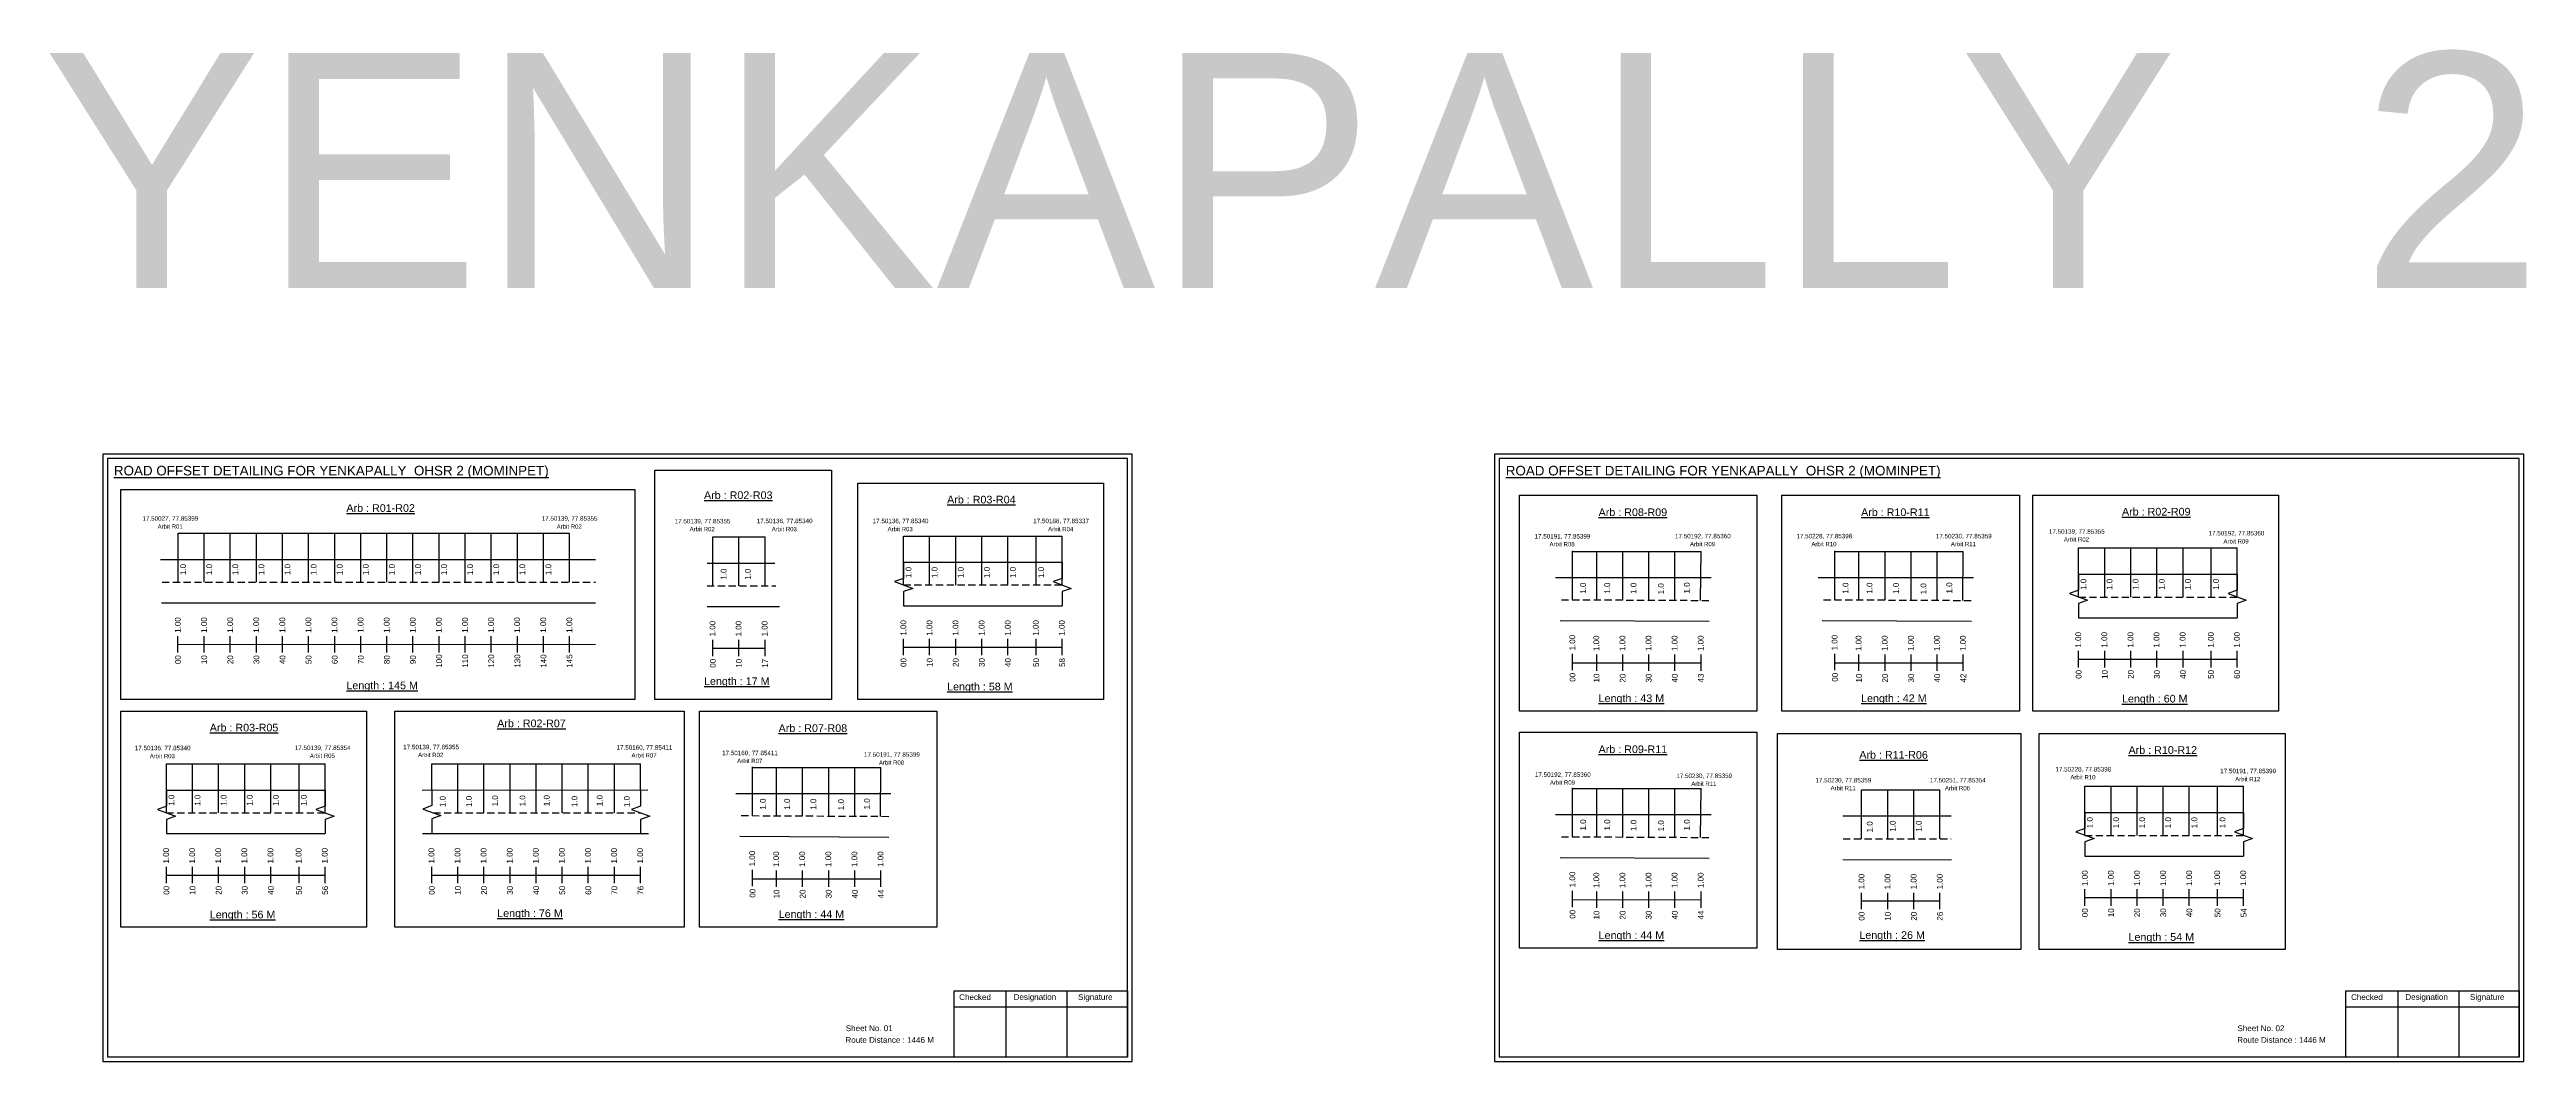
# Model space of a CAD drawing. Header units: inches. Extents: x 1316 to 4752, y 533 to 3817.
# Drawn here: x 1386 to 2677, y 533 to 1061 of the extents above; entities that cross this region are included whole.
import ezdxf

# ---------------------------------------------------------------- set-up
doc = ezdxf.new("R2010")
doc.units = ezdxf.units.IN
doc.header["$MEASUREMENT"] = 0
doc.linetypes.add('DASHED2', pattern=[0.375, 0.25, -0.125])
doc.layers.add('PDF_Geometry', color=7, linetype='Continuous')
doc.layers.add('PDF_Text', color=5, linetype='Continuous')
doc.styles.add('PDF Arial', font='arial.ttf')
doc.styles.get("Standard").update_dxf_attribs({"font": 'arial.ttf'})

msp = doc.modelspace()

# ---------------------------------------------------------------- linework, layer by layer
at = {"color": 5}
for p, q in [((1453, 808.7), (1657, 808.7)), ((1731.7, 806.8), (1758.9, 806.8)), ((1831.1, 807.2), (1913.8, 807.2)), ((2443.6, 801), (2526.2, 801)), ((2179.8, 799.1), (2246.8, 799.1)), ((2316.6, 799.1), (2383.5, 799.1)), ((1446.9, 688.4), (1529.6, 688.4)), ((1585.2, 688.4), (1694, 688.4)), ((1752.4, 686.5), (1819.3, 686.5)), ((2179.8, 675.5), (2246.8, 675.5)), ((2330.5, 674.8), (2371.3, 674.8)), ((2446.9, 676.7), (2529.6, 676.7))]:
    msp.add_line(p, q, dxfattribs=at)
for p, q in [((1453, 783.2), (1453, 808.7)), ((1466.6, 783.2), (1466.6, 808.7)), ((1480.2, 783.2), (1480.2, 808.7)), ((1493.8, 783.2), (1493.8, 808.7)), ((1507.4, 783.2), (1507.4, 808.7)), ((1521, 783.2), (1521, 808.7)), ((1534.6, 783.2), (1534.6, 808.7)), ((1548.2, 783.2), (1548.2, 808.7)), ((1561.8, 783.2), (1561.8, 808.7)), ((1575.4, 783.2), (1575.4, 808.7)), ((1589, 783.2), (1589, 808.7)), ((1602.6, 783.2), (1602.6, 808.7)), ((1616.2, 783.2), (1616.2, 808.7)), ((1629.8, 783.2), (1629.8, 808.7)), ((1643.4, 783.2), (1643.4, 808.7)), ((1657, 783.2), (1657, 808.7)), ((1731.7, 781.2), (1731.7, 806.8)), ((1745.3, 781.2), (1745.3, 806.8)), ((1758.9, 781.2), (1758.9, 806.8)), ((1831.1, 781.6), (1831.1, 807.2)), ((1844.7, 781.6), (1844.7, 807.2)), ((1858.3, 781.6), (1858.3, 807.2)), ((1871.9, 781.6), (1871.9, 807.2)), ((1885.5, 781.6), (1885.5, 807.2)), ((1900.2, 781.7), (1900.2, 807.2)), ((1913.8, 781.7), (1913.8, 807.2)), ((2443.6, 775.4), (2443.6, 801)), ((2457.2, 775.4), (2457.2, 801)), ((2470.8, 775.4), (2470.8, 801)), ((2484.4, 775.4), (2484.4, 801)), ((2498, 775.4), (2498, 801)), ((2512.6, 775.4), (2512.6, 801)), ((2526.2, 775.4), (2526.2, 801)), ((1443.8, 795), (1670.6, 795)), ((1728.7, 793.1), (1764.1, 793.1)), ((1831.1, 793.5), (1913.8, 793.5)), ((2179.8, 773.9), (2179.8, 799.4)), ((2192.4, 773.8), (2192.4, 799.1)), ((2206, 773.8), (2206, 799.1)), ((2219.6, 773.8), (2219.6, 799.1)), ((2233.2, 773.6), (2233.2, 799.1)), ((2246.5, 773.6), (2246.8, 799.1)), ((2316.6, 773.9), (2316.6, 799.4)), ((2329.1, 773.8), (2329.1, 799.1)), ((2342.7, 773.8), (2342.7, 799.1)), ((2356.3, 773.8), (2356.3, 799.1)), ((2369.9, 773.6), (2369.9, 799.1)), ((2383.3, 773.6), (2383.5, 799.1)), ((2252, 785.4), (2171, 785.4)), ((2388.8, 785.4), (2307.8, 785.4)), ((2443.6, 787.3), (2526.2, 787.3)), ((1444.3, 772.4), (1670.6, 772.3)), ((1728.7, 770.4), (1766.5, 770.4)), ((1831.1, 770.8), (1913.8, 770.8)), ((2173.3, 763.2), (2251, 762.8)), ((2310, 763.2), (2387.7, 762.8)), ((2443.6, 764.6), (2526.2, 764.6)), ((1446.9, 662.8), (1446.9, 688.4)), ((1460.5, 662.8), (1460.5, 688.4)), ((1474.1, 662.8), (1474.1, 688.4)), ((1487.7, 662.8), (1487.7, 688.4)), ((1501.3, 662.8), (1501.3, 688.4)), ((1516, 662.8), (1516, 688.4)), ((1529.6, 662.8), (1529.6, 688.4)), ((1585.2, 674.7), (1585.2, 688.4)), ((1598.8, 662.8), (1598.8, 688.4)), ((1612.4, 662.8), (1612.4, 688.4)), ((1626, 662.8), (1626, 688.4)), ((1639.6, 662.8), (1639.6, 688.4)), ((1653.2, 662.8), (1653.2, 688.4)), ((1666.8, 662.8), (1666.8, 688.4)), ((1680.4, 662.8), (1680.4, 688.4)), ((1694, 674.7), (1694, 688.4)), ((1752.4, 661.3), (1752.4, 686.8)), ((1764.9, 661.2), (1764.9, 686.5)), ((1778.5, 661.2), (1778.5, 686.5)), ((1792.1, 661.2), (1792.1, 686.5)), ((1805.7, 661), (1805.7, 686.5)), ((1819.1, 661), (1819.3, 686.5)), ((1446.9, 674.7), (1529.6, 674.7)), ((1580.2, 674.7), (1697.8, 674.8)), ((1824.5, 672.8), (1743.6, 672.8)), ((2179.8, 650.3), (2179.8, 675.8)), ((2192.4, 650.2), (2192.4, 675.5)), ((2206, 650.2), (2206, 675.5)), ((2219.6, 650.2), (2219.6, 675.5)), ((2233.2, 650), (2233.2, 675.5)), ((2246.5, 650), (2246.8, 675.5)), ((2330.5, 649.3), (2330.5, 674.8)), ((2344.1, 649.3), (2344.1, 674.8)), ((2357.7, 649.3), (2357.7, 674.8)), ((2371.3, 649.3), (2371.3, 674.8)), ((2446.9, 651.1), (2446.9, 676.7)), ((2460.5, 651.1), (2460.5, 676.7)), ((2474.1, 651.1), (2474.1, 676.7)), ((2487.7, 651.1), (2487.7, 676.7)), ((2501.3, 651.1), (2501.3, 676.7)), ((2516, 651.1), (2516, 676.7)), ((2529.6, 651.1), (2529.6, 676.7)), ((2252, 661.8), (2171, 661.8)), ((2320.7, 661.2), (2377.2, 661.2)), ((2446.9, 663), (2529.6, 663)), ((1446.9, 652), (1529.6, 652)), ((1580.4, 652), (1698.2, 652)), ((1745.8, 650.6), (1823.5, 650.2)), ((2173.3, 639.6), (2251, 639.2)), ((2320.7, 638.5), (2377.4, 638.4)), ((2446.9, 640.3), (2529.6, 640.3))]:
    msp.add_line(p, q)
at = {"linetype": 'DASHED2', "ltscale": 15}
for p, q in [((1444.6, 783.2), (1670.6, 783.2)), ((1728.7, 781.2), (1764.6, 781.2)), ((1831.1, 781.7), (1913.8, 781.7)), ((2443.6, 775.4), (2526.2, 775.4)), ((2174, 774), (2252.3, 773.6)), ((2310.7, 774), (2389, 773.6)), ((1446.9, 662.8), (1529.6, 662.8)), ((1586, 662.8), (1694, 662.8)), ((1746.5, 661.4), (1824.8, 661)), ((2174, 650.4), (2252.3, 650)), ((2320.8, 649.3), (2377.2, 649.3)), ((2446.9, 651.1), (2529.6, 651.1))]:
    msp.add_line(p, q, dxfattribs=at)
at = {"color": 217, "true_color": 0x93278f}
for p, q in [((1452.9, 746.5), (1452.9, 755)), ((1453, 750.7), (1670.6, 750.8)), ((1466.6, 746.5), (1466.6, 755)), ((1480.2, 746.5), (1480.2, 755)), ((1493.8, 746.5), (1493.8, 755)), ((1507.4, 746.5), (1507.4, 755)), ((1521, 746.5), (1521, 755)), ((1534.6, 746.5), (1534.6, 755)), ((1548.2, 746.5), (1548.2, 755)), ((1561.8, 746.5), (1561.8, 755)), ((1575.4, 746.5), (1575.4, 755)), ((1589, 746.5), (1589, 755)), ((1602.6, 746.5), (1602.6, 755)), ((1616.2, 746.5), (1616.2, 755)), ((1629.8, 746.5), (1629.8, 755)), ((1643.4, 746.5), (1643.4, 755)), ((1657, 746.5), (1657, 755)), ((1731.7, 744.5), (1731.7, 753.1)), ((1745.3, 744.5), (1745.3, 753.1)), ((1758.9, 744.5), (1758.9, 753.1)), ((1831.1, 745), (1831.1, 753.5)), ((1831.1, 749.2), (1913.8, 749.2)), ((1844.7, 745), (1844.7, 753.5)), ((1858.3, 745), (1858.3, 753.5)), ((1871.9, 745), (1871.9, 753.5)), ((1885.5, 745), (1885.5, 753.5)), ((1900.2, 745), (1900.2, 753.5)), ((1913.8, 745), (1913.8, 753.5)), ((1731.7, 748.8), (1758.9, 748.8)), ((2179.8, 737.2), (2179.8, 745.8)), ((2179.8, 741.1), (2246.8, 741.1)), ((2192.4, 736.9), (2192.4, 745.4)), ((2206, 736.9), (2206, 745.4)), ((2219.6, 736.9), (2219.6, 745.4)), ((2233.2, 736.9), (2233.2, 745.4)), ((2246.8, 736.9), (2246.8, 745.4)), ((2316.6, 737.2), (2316.6, 745.8)), ((2316.6, 741.1), (2383.5, 741.1)), ((2329.1, 736.9), (2329.1, 745.4)), ((2342.7, 736.9), (2342.7, 745.4)), ((2356.3, 736.9), (2356.3, 745.4)), ((2369.9, 736.9), (2369.9, 745.4)), ((2383.5, 736.9), (2383.5, 745.4)), ((2443.6, 738.7), (2443.6, 747.3)), ((2443.6, 743), (2526.2, 743)), ((2457.2, 738.7), (2457.2, 747.3)), ((2470.8, 738.7), (2470.8, 747.3)), ((2484.4, 738.7), (2484.4, 747.3)), ((2498, 738.7), (2498, 747.3)), ((2512.6, 738.7), (2512.6, 747.3)), ((2526.2, 738.7), (2526.2, 747.3)), ((1446.9, 626.1), (1446.9, 634.7)), ((1460.5, 626.1), (1460.5, 634.7)), ((1474.1, 626.1), (1474.1, 634.7)), ((1487.7, 626.1), (1487.7, 634.7)), ((1501.3, 626.1), (1501.3, 634.7)), ((1516, 626.1), (1516, 634.7)), ((1529.6, 626.1), (1529.6, 634.7)), ((1585.2, 626.1), (1585.2, 634.7)), ((1598.8, 626.1), (1598.8, 634.7)), ((1612.4, 626.1), (1612.4, 634.7)), ((1626, 626.1), (1626, 634.7)), ((1639.6, 626.1), (1639.6, 634.7)), ((1653.2, 626.1), (1653.2, 634.7)), ((1666.8, 626.1), (1666.8, 634.7)), ((1680.4, 626.1), (1680.4, 634.7)), ((1694, 626.1), (1694, 634.7)), ((1752.4, 624.6), (1752.4, 633.2)), ((1764.9, 624.3), (1764.9, 632.8)), ((1778.5, 624.3), (1778.5, 632.8)), ((1792.1, 624.3), (1792.1, 632.8)), ((1805.7, 624.3), (1805.7, 632.8)), ((1819.3, 624.3), (1819.3, 632.8)), ((1446.9, 630.4), (1529.6, 630.4)), ((1585.2, 630.4), (1694, 630.4)), ((1752.4, 628.5), (1819.3, 628.5)), ((2179.8, 613.7), (2179.8, 622.2)), ((2192.4, 613.3), (2192.4, 621.8)), ((2206, 613.3), (2206, 621.8)), ((2219.6, 613.3), (2219.6, 621.8)), ((2233.2, 613.3), (2233.2, 621.8)), ((2246.8, 613.3), (2246.8, 621.8)), ((2330.5, 612.6), (2330.5, 621.2)), ((2344.1, 612.6), (2344.1, 621.2)), ((2357.7, 612.6), (2357.7, 621.2)), ((2371.3, 612.6), (2371.3, 621.2)), ((2446.9, 614.4), (2446.9, 623)), ((2460.5, 614.4), (2460.5, 623)), ((2474.1, 614.4), (2474.1, 623)), ((2487.7, 614.4), (2487.7, 623)), ((2501.3, 614.4), (2501.3, 623)), ((2516, 614.4), (2516, 623)), ((2529.6, 614.4), (2529.6, 623)), ((2179.8, 617.5), (2246.8, 617.6)), ((2330.5, 616.9), (2371.3, 616.9)), ((2446.9, 618.7), (2529.6, 618.7))]:
    msp.add_line(p, q, dxfattribs=at)
for points in [[(1701.5, 841.6), (1793.5, 841.6), (1793.5, 722), (1701.5, 722)], [(1423.1, 831.5), (1691.1, 831.5), (1691.1, 722), (1423.1, 722)], [(1807.3, 834.7), (1935.4, 834.7), (1935.4, 722), (1807.3, 722)], [(2152.1, 828.5), (2275.9, 828.5), (2275.9, 715.8), (2152.1, 715.8)], [(2288.9, 828.5), (2412.7, 828.5), (2412.7, 715.8), (2288.9, 715.8)], [(2419.7, 828.5), (2547.8, 828.5), (2547.8, 715.8), (2419.7, 715.8)], [(1423.1, 715.9), (1551.2, 715.9), (1551.2, 603.2), (1423.1, 603.2)], [(1566, 715.9), (1716.8, 715.9), (1716.8, 603.2), (1566, 603.2)], [(1724.7, 715.9), (1848.5, 715.9), (1848.5, 603.2), (1724.7, 603.2)], [(2152.1, 704.9), (2275.9, 704.9), (2275.9, 592.2), (2152.1, 592.2)], [(2286.7, 704.2), (2413.4, 704.2), (2413.4, 591.5), (2286.7, 591.5)], [(2423.1, 704.2), (2551.2, 704.2), (2551.2, 591.5), (2423.1, 591.5)]]:
    msp.add_lwpolyline(points, close=True)
at = {"linetype": 'Continuous'}
for points in [[(1831.1, 793.5), (1831.1, 785.1), (1826.4, 783.4), (1835.9, 779.9), (1831.1, 778.2), (1831.1, 770.8)], [(1913.8, 793.5), (1913.8, 785.1), (1909.1, 783.4), (1918.5, 779.9), (1913.8, 778.2), (1913.8, 770.8)], [(2443.6, 787.3), (2443.6, 778.9), (2438.8, 777.2), (2448.3, 773.7), (2443.6, 772), (2443.6, 764.6)], [(2526.2, 787.3), (2526.2, 778.9), (2521.5, 777.2), (2531, 773.7), (2526.2, 772), (2526.2, 764.6)], [(1446.9, 674.7), (1446.9, 666.3), (1442.2, 664.6), (1451.7, 661.1), (1446.9, 659.4), (1446.9, 652)], [(1529.6, 674.7), (1529.6, 666.3), (1524.8, 664.6), (1534.3, 661.1), (1529.6, 659.4), (1529.6, 652)], [(1585.2, 675), (1585.2, 666.6), (1580.5, 664.8), (1589.9, 661.4), (1585.2, 659.7), (1585.2, 652.3)], [(1694, 674.7), (1694, 666.3), (1689.3, 664.6), (1698.8, 661.1), (1694, 659.4), (1694, 652)], [(2446.9, 663), (2446.9, 654.6), (2442.2, 652.9), (2451.7, 649.4), (2446.9, 647.7), (2446.9, 640.3)], [(2529.6, 663), (2529.6, 654.6), (2524.8, 652.9), (2534.3, 649.4), (2529.6, 647.7), (2529.6, 640.3)]]:
    msp.add_lwpolyline(points, dxfattribs=at)
at = {"layer": 'PDF_Geometry'}
for points in [[(1413.8, 849.9), (1413.8, 533.2), (1950.2, 533.2), (1950.2, 849.9)], [(1416.1, 847.6), (1416.1, 535.6), (1947.8, 535.6), (1947.8, 847.6)], [(2139.2, 849.9), (2139.2, 533.2), (2675.7, 533.2), (2675.7, 849.9)], [(2141.6, 847.6), (2141.6, 535.6), (2673.3, 535.6), (2673.3, 847.6)]]:
    msp.add_lwpolyline(points, close=True, dxfattribs=at)
at = {"layer": 'PDF_Geometry', "color": 242, "true_color": 0xcc1f26}
for points in [[(1947.8, 535.5), (1857.5, 535.5), (1857.5, 570.1), (1947.8, 570.1)], [(2673.3, 535.5), (2582.9, 535.5), (2582.9, 570.1), (2673.3, 570.1)]]:
    msp.add_lwpolyline(points, close=True, dxfattribs=at)
for points in [[(1884.5, 570.1), (1884.5, 535.5)], [(1916.2, 570.1), (1916.2, 535.5)], [(2609.9, 570.1), (2609.9, 535.5)], [(2641.7, 570.1), (2641.7, 535.5)], [(1857.5, 561.7), (1947.8, 561.7)], [(2582.9, 561.7), (2673.3, 561.7)]]:
    msp.add_lwpolyline(points, dxfattribs=at)

# ---------------------------------------------------------------- texts
for s, height, p in [('YENKAPALLY  2', 122.535, (1382.2, 936.6)), ('Route Distance : 1446 M', 3, (1800.8, 542.9)), ('Sheet No. 01', 3, (1801, 549)), ('Sheet No. 02', 3, (2526.4, 549)), ('Route Distance : 1446 M', 3, (2526.3, 542.9))]:
    msp.add_text(s, height=height).set_placement(p)
at = {"color": 242, "true_color": 0xcd2027}
for s, height, p in [('%%UROAD OFFSET DETAILING FOR YENKAPALLY  OHSR 2 (MOMINPET)', 5, (1419.5, 838.8)), ('%%UROAD OFFSET DETAILING FOR YENKAPALLY  OHSR 2 (MOMINPET)', 5, (2145, 838.8)), ('%%UArb : R02-R03', 4, (1727.1, 826.5)), ('%%UArb : R03-R04', 4, (1853.8, 824.2)), ('%%UArb : R01-R02', 4, (1540.7, 819.8)), ('%%UArb : R08-R09', 4, (2193.4, 817.6)), ('%%UArb : R10-R11', 4, (2330.2, 817.6)), ('%%UArb : R02-R09', 4, (2466.2, 817.9)), ('%%ULength : 145 M', 4, (1540.7, 727.3)), ('%%ULength : 17 M', 4, (1727.1, 729.5)), ('%%ULength : 58 M', 4, (1853.8, 726.7)), ('%%ULength : 43 M', 4, (2193.4, 720.6)), ('%%ULength : 42 M', 4, (2330.2, 720.6)), ('%%ULength : 60 M', 4, (2466.2, 720.4)), ('%%UArb : R02-R07', 4, (1619.3, 707.5)), ('%%UArb : R03-R05', 4, (1469.5, 705.3)), ('%%UArb : R07-R08', 4, (1766, 705)), ('%%UArb : R09-R11', 4, (2193.4, 694)), ('%%UArb : R10-R12', 4, (2469.6, 693.6)), ('%%UArb : R11-R06', 4, (2329.3, 691.1)), ('%%ULength : 56 M', 4, (1469.5, 607.8)), ('%%ULength : 76 M', 4, (1619.3, 608.5)), ('%%ULength : 44 M', 4, (1766, 608)), ('%%ULength : 44 M', 4, (2193.4, 597)), ('%%ULength : 26 M', 4, (2329.3, 597.1)), ('%%ULength : 54 M', 4, (2469.6, 596.1))]:
    msp.add_text(s, height=height, dxfattribs=at).set_placement(p)
at = {"color": 5}
for s, height, p in [('17.50027, 77.85399', 2.34, (1434.4, 815.2)), ('Arbit R01', 2.25, (1442.3, 811)), ('17.50139, 77.85355', 2.34, (1642.5, 815.2)), ('Arbit R02', 2.25, (1650.3, 811)), ('17.50139, 77.85355', 2.34, (1711.8, 813.8)), ('17.50136, 77.85340', 2.34, (1754.6, 813.9)), ('17.50136, 77.85340', 2.34, (1815, 813.9)), ('17.50186, 77.85337', 2.34, (1898.7, 813.9)), ('Arbit R02', 2.25, (1719.6, 809.7)), ('Arbit R03', 2.25, (1762.4, 809.7)), ('Arbit R03', 2.25, (1822.8, 809.7)), ('Arbit R04', 2.25, (1906.5, 809.7)), ('17.50191, 77.85399', 2.34, (2160, 805.9)), ('Arbit R08', 2.25, (2167.8, 801.8)), ('17.50192, 77.85360', 2.34, (2233.2, 806)), ('Arbit R09', 2.25, (2241, 801.9)), ('17.50228, 77.85398', 2.34, (2296.5, 806)), ('Arbit R10', 2.25, (2304.3, 801.9)), ('17.50230, 77.85359', 2.34, (2369.2, 806)), ('Arbit R11', 2.25, (2377, 801.9)), ('17.50139, 77.85355', 2.34, (2428.1, 808.4)), ('Arbit R02', 2.25, (2435.9, 804.3)), ('17.50192, 77.85360', 2.34, (2511.3, 807.5)), ('Arbit R09', 2.25, (2519.1, 803.3)), ('17.50136, 77.85340', 2.34, (1430.4, 695.5)), ('17.50139, 77.85354', 2.34, (1513.8, 695.6)), ('17.50139, 77.85355', 2.34, (1570.3, 696)), ('17.50160, 77.85411', 2.34, (1681.5, 695.8)), ('Arbit R03', 2.25, (1438.2, 691.3)), ('Arbit R05', 2.25, (1521.6, 691.5)), ('Arbit R02', 2.25, (1578.1, 691.9)), ('Arbit R07', 2.25, (1689.3, 691.7)), ('17.50160, 77.85411', 2.34, (1736.5, 692.9)), ('Arbit R07', 2.25, (1744.4, 688.8)), ('17.50191, 77.85399', 2.34, (1810.5, 692.1)), ('Arbit R08', 2.25, (1818.3, 687.9)), ('17.50228, 77.85398', 2.34, (2431.5, 684.4)), ('17.50191, 77.85399', 2.34, (2517.4, 683.5)), ('17.50192, 77.85360', 2.34, (2160.2, 681.6)), ('Arbit R09', 2.25, (2168, 677.5)), ('17.50230, 77.85359', 2.34, (2233.9, 681)), ('Arbit R11', 2.25, (2241.7, 676.9)), ('17.50230, 77.85359', 2.34, (2306.4, 678.7)), ('Arbit R11', 2.25, (2314.3, 674.6)), ('17.50251, 77.85354', 2.34, (2366.1, 678.7)), ('Arbit R06', 2.25, (2373.9, 674.6)), ('Arbit R10', 2.25, (2439.3, 680.3)), ('Arbit R12', 2.25, (2525.2, 679.3))]:
    msp.add_text(s, height=height, dxfattribs=at).set_placement(p)
for p in [(1457.1, 786.8), (1470.7, 786.8), (1484.3, 786.8), (1497.9, 786.8), (1511.5, 786.8), (1525.1, 786.8), (1538.7, 786.8), (1552.3, 786.8), (1565.9, 786.8), (1579.5, 786.8), (1593.1, 786.8), (1606.7, 786.8), (1620.3, 786.8), (1633.9, 786.8), (1647.5, 786.8), (1738.8, 784.4), (1751.4, 784.4), (1835.2, 785.3), (1848.8, 785.3), (1862.4, 785.3), (1876, 785.3), (1889.6, 785.3), (1904.3, 785.3), (2186.8, 777.1), (2199.4, 777.1), (2213.1, 777), (2227.4, 776.8), (2240.9, 777.2), (2323.6, 777.1), (2336.1, 777.1), (2349.9, 777), (2364.2, 776.8), (2377.7, 777.2), (2447.6, 779.1), (2461.2, 779.1), (2474.8, 779.1), (2488.4, 779.1), (2502, 779.1), (2516.7, 779.1), (1451, 666.5), (1464.6, 666.5), (1478.2, 666.5), (1491.8, 666.5), (1505.4, 666.5), (1520, 666.5), (1592.4, 665.8), (1606.1, 665.9), (1619.7, 666.2), (1634, 666.2), (1646.6, 666.3), (1661.1, 665.9), (1674.2, 666.3), (1688.4, 665.8), (1759.3, 664.5), (1771.9, 664.5), (1785.6, 664.4), (1800, 664.2), (1813.5, 664.6), (2186.8, 653.6), (2199.4, 653.6), (2213.1, 653.4), (2227.4, 653.2), (2240.9, 653.6), (2348.2, 653), (2361.8, 653), (2451, 654.8), (2464.6, 654.8), (2478.2, 654.8), (2491.8, 654.8), (2505.4, 654.8), (2520.1, 654.8), (2336.2, 652.6)]:
    msp.add_text('1.0', height=3, rotation=90).set_placement(p)
at = {"color": 217, "true_color": 0x93278f}
for s, p in [('1.00', (1454.3, 756.7)), ('1.00', (1468, 756.7)), ('1.00', (1481.6, 756.7)), ('1.00', (1495.2, 756.7)), ('1.00', (1508.8, 756.7)), ('1.00', (1522.4, 756.7)), ('1.00', (1536, 756.7)), ('1.00', (1549.6, 756.7)), ('1.00', (1563.2, 756.7)), ('1.00', (1576.8, 756.7)), ('1.00', (1590.4, 756.7)), ('1.00', (1604, 756.7)), ('1.00', (1617.6, 756.7)), ('1.00', (1631.2, 756.7)), ('1.00', (1644.8, 756.7)), ('1.00', (1658.4, 756.7)), ('1.00', (1733, 754.8)), ('1.00', (1746.6, 754.8)), ('1.00', (1760.2, 754.8)), ('1.00', (1832.5, 755.2)), ('1.00', (1846.1, 755.2)), ('1.00', (1859.7, 755.2)), ('1.00', (1873.3, 755.2)), ('1.00', (1886.9, 755.2)), ('1.00', (1901.5, 755.2)), ('1.00', (1915.1, 755.2)), ('1.00', (2181.2, 747.5)), ('1.00', (2193.7, 747.2)), ('1.00', (2207.3, 747.2)), ('1.00', (2220.9, 747.2)), ('1.00', (2234.5, 747.2)), ('1.00', (2248.1, 747.2)), ('1.00', (2317.9, 747.5)), ('1.00', (2330.4, 747.2)), ('1.00', (2344, 747.2)), ('1.00', (2357.6, 747.2)), ('1.00', (2371.2, 747.2)), ('1.00', (2384.8, 747.2)), ('1.00', (2444.9, 749)), ('1.00', (2458.5, 749)), ('1.00', (2472.1, 749)), ('1.00', (2485.7, 749)), ('1.00', (2499.3, 749)), ('1.00', (2514, 749)), ('1.00', (2527.6, 749)), ('00', (1454.4, 740.4)), ('10', (1468.1, 740.4)), ('20', (1481.7, 740.4)), ('30', (1495.3, 740.4)), ('40', (1508.9, 740.4)), ('50', (1522.5, 740.4)), ('60', (1536.1, 740.4)), ('70', (1549.7, 740.4)), ('80', (1563.3, 740.4)), ('90', (1576.9, 740.4)), ('100', (1590.5, 738.5)), ('110', (1604.1, 738.5)), ('120', (1617.7, 738.5)), ('130', (1631.3, 738.5)), ('140', (1644.9, 738.5)), ('145', (1658.5, 738.5)), ('00', (1733.2, 738.5)), ('10', (1746.8, 738.5)), ('17', (1760.4, 738.5)), ('00', (1832.6, 738.9)), ('10', (1846.2, 738.9)), ('20', (1859.8, 738.9)), ('30', (1873.4, 738.9)), ('40', (1887, 738.9)), ('50', (1901.7, 738.9)), ('58', (1915.3, 738.9)), ('00', (2445.1, 732.7)), ('10', (2458.7, 732.7)), ('20', (2472.3, 732.7)), ('30', (2485.9, 732.7)), ('40', (2499.5, 732.7)), ('50', (2514.1, 732.7)), ('60', (2527.7, 732.7)), ('00', (2181.3, 731.2)), ('10', (2193.8, 730.8)), ('20', (2207.4, 730.8)), ('30', (2221, 730.8)), ('40', (2234.6, 730.8)), ('43', (2248.2, 730.8)), ('00', (2318.1, 731.2)), ('10', (2330.6, 730.8)), ('20', (2344.2, 730.8)), ('30', (2357.8, 730.8)), ('40', (2371.4, 730.8)), ('42', (2385, 730.8)), ('1.00', (1448.2, 636.4)), ('1.00', (1461.8, 636.4)), ('1.00', (1475.4, 636.4)), ('1.00', (1489, 636.4)), ('1.00', (1502.6, 636.4)), ('1.00', (1517.3, 636.4)), ('1.00', (1530.9, 636.4)), ('1.00', (1586.5, 636.4)), ('1.00', (1600.1, 636.4)), ('1.00', (1613.7, 636.4)), ('1.00', (1627.3, 636.4)), ('1.00', (1640.9, 636.4)), ('1.00', (1654.5, 636.4)), ('1.00', (1668.1, 636.4)), ('1.00', (1681.7, 636.4)), ('1.00', (1695.3, 636.4)), ('1.00', (1753.7, 634.9)), ('1.00', (1766.2, 634.6)), ('1.00', (1779.8, 634.6)), ('1.00', (1793.4, 634.6)), ('1.00', (1807, 634.6)), ('1.00', (1820.6, 634.6)), ('1.00', (2448.3, 624.7)), ('1.00', (2461.9, 624.7)), ('1.00', (2475.5, 624.7)), ('1.00', (2489.1, 624.7)), ('1.00', (2502.7, 624.7)), ('1.00', (2517.3, 624.7)), ('1.00', (2530.9, 624.7)), ('00', (1448.4, 620.1)), ('10', (1462, 620.1)), ('20', (1475.6, 620.1)), ('30', (1489.2, 620.1)), ('40', (1502.8, 620.1)), ('50', (1517.5, 620.1)), ('56', (1531.1, 620.1)), ('00', (1586.7, 620.1)), ('10', (1600.3, 620.1)), ('20', (1613.9, 620.1)), ('30', (1627.5, 620.1)), ('40', (1641.1, 620.1)), ('50', (1654.7, 620.1)), ('60', (1668.3, 620.1)), ('70', (1681.9, 620.1)), ('76', (1695.5, 620.1)), ('00', (1753.9, 618.6)), ('10', (1766.4, 618.2)), ('20', (1780, 618.2)), ('30', (1793.6, 618.2)), ('40', (1807.2, 618.2)), ('44', (1820.8, 618.2)), ('1.00', (2181.2, 624)), ('1.00', (2193.7, 623.6)), ('1.00', (2207.3, 623.6)), ('1.00', (2220.9, 623.6)), ('1.00', (2234.5, 623.6)), ('1.00', (2248.1, 623.6)), ('1.00', (2331.9, 622.9)), ('1.00', (2345.5, 622.9)), ('1.00', (2359.1, 622.9)), ('1.00', (2372.7, 622.9)), ('00', (2181.3, 607.6)), ('10', (2193.8, 607.2)), ('20', (2207.4, 607.2)), ('30', (2221, 607.2)), ('40', (2234.6, 607.2)), ('44', (2248.2, 607.2)), ('00', (2332, 606.6)), ('10', (2345.6, 606.6)), ('20', (2359.2, 606.6)), ('26', (2372.8, 606.6)), ('00', (2448.4, 608.4)), ('10', (2462, 608.4)), ('20', (2475.6, 608.4)), ('30', (2489.2, 608.4)), ('40', (2502.8, 608.4)), ('50', (2517.5, 608.4)), ('54', (2531.1, 608.4))]:
    msp.add_text(s, height=3, rotation=90, dxfattribs=at).set_placement(p)
at = {"layer": 'PDF_Text', "color": 7, "attachment_point": 7, "style": 'PDF Arial'}
for s, insert, char_height in [('Checked', (1860.1, 565.2), 3), ('Designation', (1888.5, 564.4), 3.001), ('Signature', (1922.1, 564.4), 3), ('Checked', (2585.6, 565.2), 3), ('Designation', (2613.9, 564.4), 3.001), ('Signature', (2647.6, 564.4), 3)]:
    msp.add_mtext(s, dxfattribs=dict(at, insert=insert, char_height=char_height))

doc.saveas('drawing.dxf')
